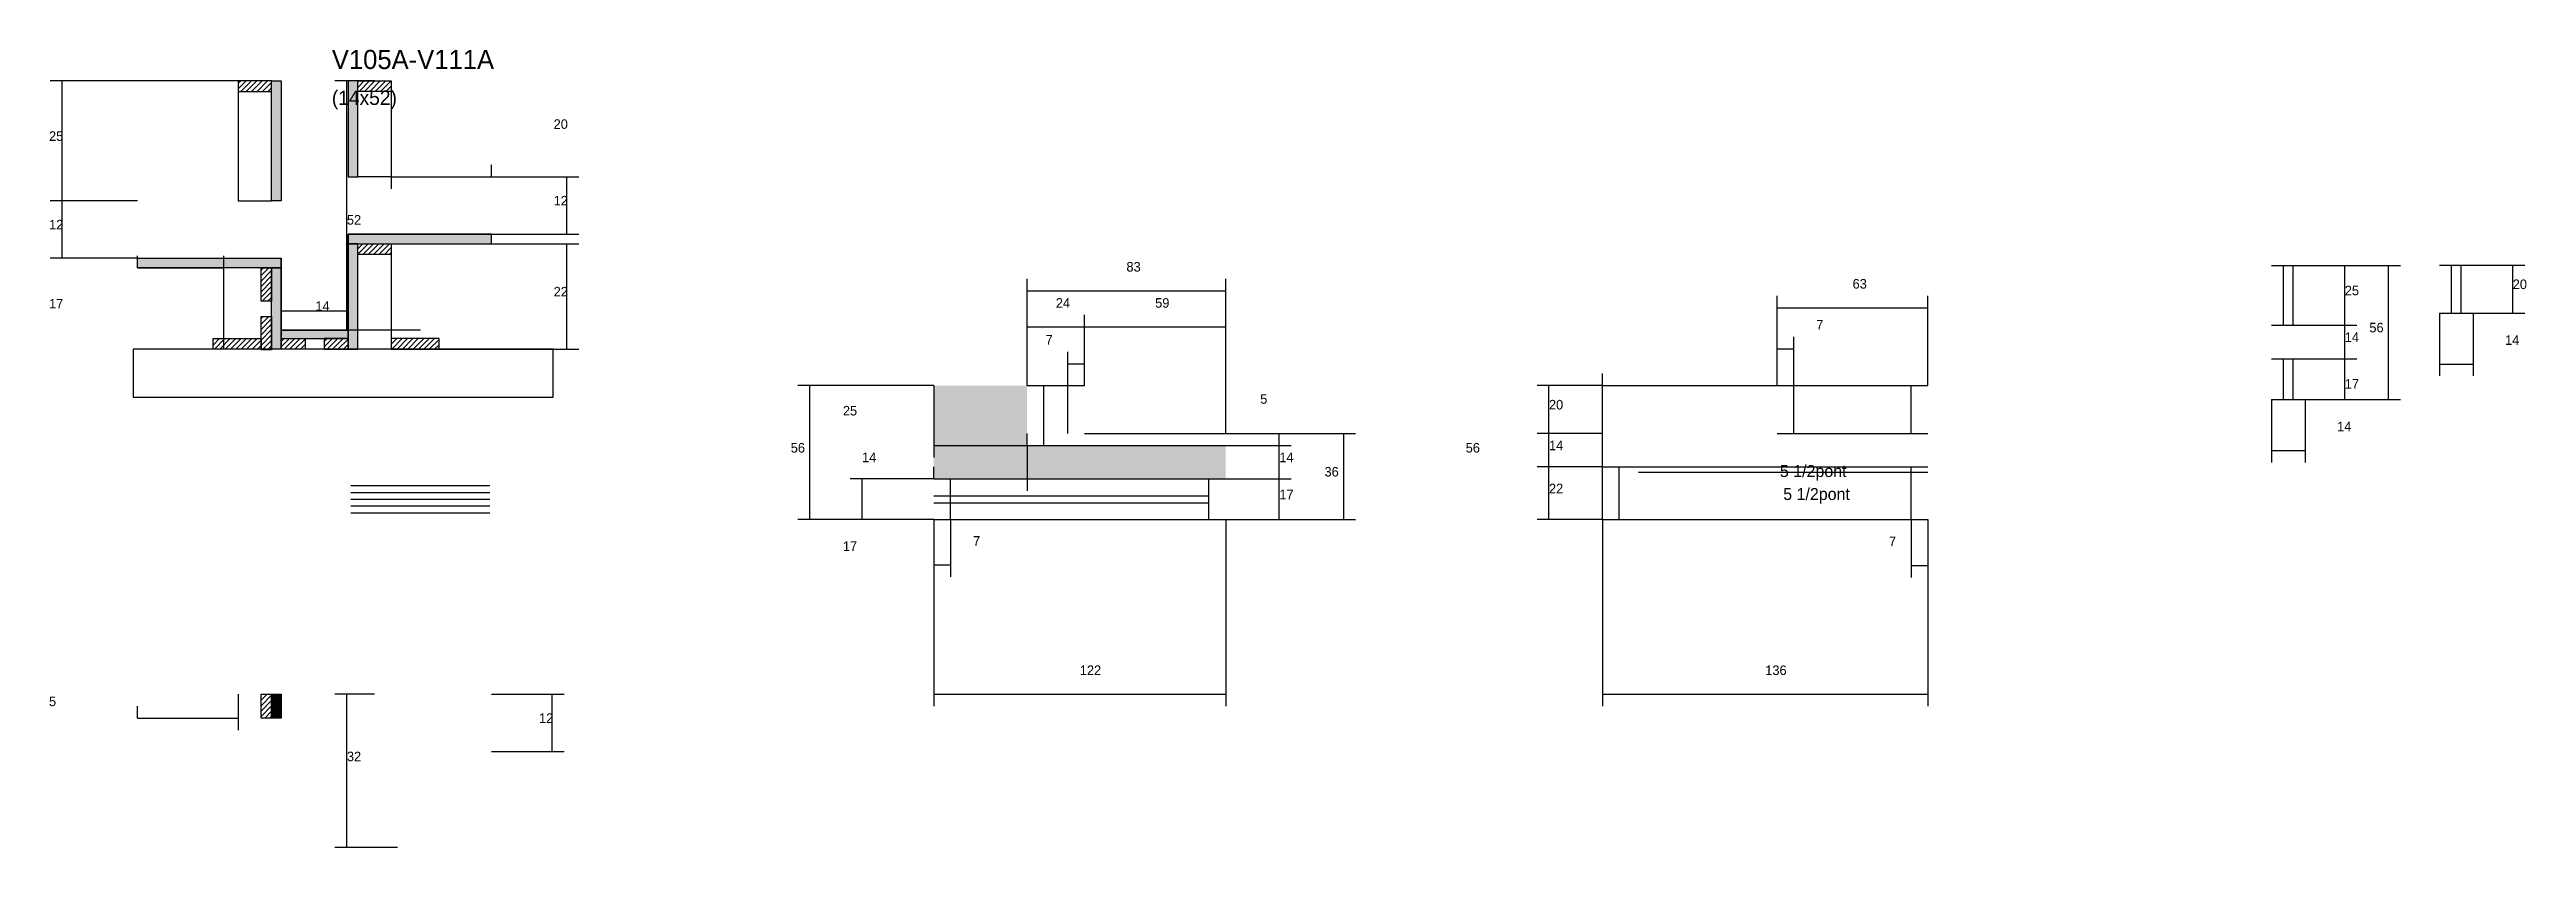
# Model space of a CAD drawing. Header units: metres. Extents: x -2848 to 22762, y -45195 to 1016.
# Drawn here: x 3082 to 4117, y -42120 to -41787 of the extents above; entities that cross this region are included whole.
import ezdxf

# ---------------------------------------------------------------- set-up
doc = ezdxf.new("R2010")
doc.units = ezdxf.units.M
for name, color, linetype in [('COTA', 4, 'Continuous'), ('Cota Seção (2x)', 4, 'Continuous'), ('Hachura', 253, 'Continuous'), ('Madeira', 126, 'Continuous'), ('NOMENCLATURA', 7, 'Continuous'), ('Painéis', 200, 'Continuous'), ('SARR_2.2x7', 40, 'Continuous'), ('SARR_EDITAR', 141, 'Continuous'), ('Texto Seção', 7, 'Continuous')]:
    doc.layers.add(name, color=color, linetype=linetype)

msp = doc.modelspace()

# ---------------------------------------------------------------- texts
at = {"layer": 'COTA'}
for s, p in [('25', (3081.8, -41825)), ('20', (3292.7, -41820)), ('12', (3292.7, -41852)), ('12', (3081.8, -41862)), ('83', (3532.1, -41879.6)), ('63', (3835.6, -41886.7)), ('20', (4111.5, -41886.9)), ('17', (3081.8, -41895)), ('22', (3292.7, -41890)), ('24', (3502.6, -41894.7)), ('59', (3544.1, -41894.7)), ('25', (4041.3, -41889.5)), ('7', (3820.4, -41903.8)), ('14', (4041.3, -41909)), ('56', (4051.6, -41905)), ('7', (3498.3, -41910.1)), ('14', (4108.3, -41910.2)), ('17', (4041.3, -41928.5)), ('25', (3413.6, -41939.7)), ('5', (3588, -41934.8)), ('20', (3708.7, -41937.2)), ('14', (4038.1, -41946.3)), ('56', (3391.8, -41955.2)), ('14', (3421.6, -41959.2)), ('14', (3596, -41959.2)), ('56', (3673.9, -41955.2)), ('14', (3708.7, -41954.2)), ('36', (3614.9, -41965.2)), ('17', (3596, -41974.7)), ('22', (3708.7, -41972.2)), ('17', (3413.6, -41996.3)), ('7', (3468, -41994.1)), ('7', (3850.8, -41994.3)), ('122', (3512.6, -42048.1)), ('136', (3799.1, -42048.1)), ('5', (3081.8, -42061.1)), ('12', (3286.6, -42068.1))]:
    msp.add_text(s, height=4, dxfattribs=at).set_placement(p)
at = {"layer": 'Cota Seção (2x)'}
for s, p in [('52', (3206.3, -41860)), ('14', (3193.1, -41896)), ('32', (3206.3, -42084.1))]:
    msp.add_text(s, height=4, dxfattribs=at).set_placement(p)
at = {"layer": 'NOMENCLATURA'}
for p in [(3805.2, -41965.4), (3806.6, -41975)]:
    msp.add_text('5 1/2pont', height=5, dxfattribs=at).set_placement(p)
at = {"layer": 'Texto Seção'}
for s, height, p in [('V105A-V111A', 8, (3200, -41795)), ('(14x52)', 6, (3200, -41810))]:
    msp.add_text(s, height=height, dxfattribs=at).set_placement(p)

# ---------------------------------------------------------------- hatches: boundary and pattern name
at = {"layer": 'COTA'}
h = msp.add_hatch(dxfattribs=at)
h.set_pattern_fill('AR-CONC', scale=0.03)
h.paths.add_polyline_path([(3573.6, -41966.2), (3573.6, -41952.2), (3490.6, -41952.2), (3490.6, -41927.2), (3451.6, -41927.2), (3451.6, -41966.2)])
at = {"layer": 'Hachura'}
h = msp.add_hatch(dxfattribs=at)
h.set_pattern_fill('ANSI31', scale=0.5)
h.paths.add_polyline_path([(3174.8, -41804.4), (3174.8, -41800), (3174.8, -41800), (3160.8, -41800), (3160.8, -41800), (3160.8, -41804.4), (3160.8, -41804.4), (3174.8, -41804.4)])
h = msp.add_hatch(color=8, dxfattribs=at)
h.dxf.hatch_style = 1
h.paths.add_polyline_path([(3178.8, -41800), (3174.8, -41800), (3174.8, -41850), (3178.8, -41850)])
h = msp.add_hatch(color=8, dxfattribs=at)
h.dxf.hatch_style = 1
h.paths.add_polyline_path([(3206.8, -41800), (3210.8, -41800), (3210.8, -41800), (3210.8, -41840), (3210.8, -41840), (3206.8, -41840), (3206.8, -41840), (3206.8, -41800)])
h = msp.add_hatch(dxfattribs=at)
h.set_pattern_fill('ANSI31', scale=0.5)
h.paths.add_polyline_path([(3210.8, -41804.4), (3210.8, -41800), (3210.8, -41800), (3224.8, -41800), (3224.8, -41800), (3224.8, -41804.4), (3224.8, -41804.4), (3210.8, -41804.4)])
h = msp.add_hatch(color=8, dxfattribs=at)
h.dxf.hatch_style = 1
h.paths.add_polyline_path([(3266.8, -41868), (3266.8, -41864), (3266.8, -41864), (3206.8, -41864), (3206.8, -41864), (3206.8, -41868), (3206.8, -41868), (3266.8, -41868)])
h = msp.add_hatch(color=8, dxfattribs=at)
h.dxf.hatch_style = 1
h.paths.add_polyline_path([(3118.8, -41878), (3118.8, -41874), (3118.8, -41874), (3178.8, -41874), (3178.8, -41874), (3178.8, -41878), (3178.8, -41878), (3118.8, -41878)])
h = msp.add_hatch(color=8, dxfattribs=at)
h.dxf.hatch_style = 1
h.paths.add_polyline_path([(3210.8, -41912), (3206.8, -41912), (3206.8, -41912), (3206.8, -41868), (3206.8, -41868), (3210.8, -41868), (3210.8, -41868), (3210.8, -41912)])
h = msp.add_hatch(dxfattribs=at)
h.set_pattern_fill('ANSI31', scale=0.5)
h.paths.add_polyline_path([(3210.8, -41872.4), (3210.8, -41868), (3210.8, -41868), (3224.8, -41868), (3224.8, -41868), (3224.8, -41872.4), (3224.8, -41872.4), (3210.8, -41872.4)])
h = msp.add_hatch(dxfattribs=at)
h.set_pattern_fill('ANSI31', scale=0.5)
h.paths.add_polyline_path([(3174.8, -41892), (3170.4, -41892), (3170.4, -41892), (3170.4, -41878), (3170.4, -41878), (3174.8, -41878), (3174.8, -41878), (3174.8, -41892)])
h = msp.add_hatch(color=8, dxfattribs=at)
h.dxf.hatch_style = 1
h.paths.add_polyline_path([(3174.8, -41912), (3178.8, -41912), (3178.8, -41878), (3174.8, -41878)])
h = msp.add_hatch(dxfattribs=at)
h.set_pattern_fill('ANSI31', scale=0.5)
h.paths.add_polyline_path([(3174.8, -41912.3), (3170.4, -41912.3), (3170.4, -41912.3), (3170.4, -41898.3), (3170.4, -41898.3), (3174.8, -41898.3), (3174.8, -41898.3), (3174.8, -41912.3)])
h = msp.add_hatch(color=8, dxfattribs=at)
h.dxf.hatch_style = 1
h.paths.add_polyline_path([(3206.8, -41907.6), (3206.8, -41904), (3206.8, -41904), (3178.8, -41904), (3178.8, -41904), (3178.8, -41907.6), (3178.8, -41907.6), (3206.8, -41907.6)])
h = msp.add_hatch(dxfattribs=at)
h.set_pattern_fill('ANSI31', scale=0.5)
h.paths.add_polyline_path([(3150.4, -41912), (3150.4, -41907.6), (3150.4, -41907.6), (3170.4, -41907.6), (3170.4, -41907.6), (3170.4, -41912), (3170.4, -41912), (3150.4, -41912)])
h = msp.add_hatch(dxfattribs=at)
h.set_pattern_fill('ANSI31', scale=0.5)
h.paths.add_polyline_path([(3178.8, -41912), (3178.8, -41907.6), (3178.8, -41907.6), (3188.8, -41907.6), (3188.8, -41907.6), (3188.8, -41912), (3188.8, -41912), (3178.8, -41912)])
h = msp.add_hatch(dxfattribs=at)
h.set_pattern_fill('ANSI31', scale=0.5)
h.paths.add_polyline_path([(3206.8, -41912), (3206.8, -41907.6), (3206.8, -41907.6), (3196.8, -41907.6), (3196.8, -41907.6), (3196.8, -41912), (3196.8, -41912), (3206.8, -41912)])
h = msp.add_hatch(dxfattribs=at)
h.set_pattern_fill('ANSI31', scale=0.5)
h.paths.add_polyline_path([(3244.8, -41912), (3244.8, -41907.6), (3244.8, -41907.6), (3224.8, -41907.6), (3224.8, -41907.6), (3224.8, -41912), (3224.8, -41912), (3244.8, -41912)])
h = msp.add_hatch(dxfattribs=at)
h.set_pattern_fill('ANSI31', scale=0.5)
h.paths.add_polyline_path([(3174.8, -42066.1), (3170.4, -42066.1), (3170.4, -42066.1), (3170.4, -42056.1), (3170.4, -42056.1), (3174.8, -42056.1), (3174.8, -42056.1), (3174.8, -42066.1)])
h = msp.add_hatch(color=8, dxfattribs=at)
h.dxf.hatch_style = 1
h.paths.add_polyline_path([(3178.8, -42056.1), (3174.8, -42056.1), (3174.8, -42056.1), (3174.8, -42066.1), (3174.8, -42066.1), (3178.8, -42066.1), (3178.8, -42066.1), (3178.8, -42056.1)])

# ---------------------------------------------------------------- linework, layer by layer
at = {"layer": 'COTA'}
for p, q in [((3160.8, -41800), (3082.3, -41800)), ((3087.3, -41850), (3087.3, -41800)), ((3224.8, -41800), (3224.8, -41845)), ((3224.8, -41840), (3266.8, -41840)), ((3266.8, -41840), (3266.8, -41835)), ((3266.8, -41840), (3303.2, -41840)), ((3298.2, -41864), (3298.2, -41840)), ((3118.8, -41850), (3082.3, -41850)), ((3118.8, -41850), (3082.3, -41850)), ((3087.3, -41874), (3087.3, -41850)), ((3266.8, -41864), (3303.2, -41864)), ((3118.8, -41874), (3082.3, -41874)), ((3118.8, -41878), (3118.8, -41873)), ((3154.8, -41912), (3154.8, -41873)), ((3266.8, -41868), (3303.2, -41868)), ((3298.2, -41912), (3298.2, -41868)), ((3118.8, -41878), (3154.8, -41878)), ((3490.6, -41927.2), (3490.6, -41882.6)), ((3573.6, -41947.2), (3573.6, -41882.6)), ((4024.7, -41877), (4046.3, -41877)), ((4024.7, -41877), (4064.6, -41877)), ((4041.3, -41902), (4041.3, -41877)), ((4059.6, -41933), (4059.6, -41877)), ((4094.9, -41876.9), (4116.5, -41876.9)), ((4111.5, -41896.9), (4111.5, -41876.9)), ((3490.6, -41887.6), (3573.6, -41887.6)), ((3804.1, -41927.2), (3804.1, -41889.7)), ((3804.1, -41894.7), (3867.1, -41894.7)), ((3867.1, -41927.2), (3867.1, -41889.7)), ((3490.6, -41927.2), (3490.6, -41897.7)), ((3490.6, -41902.7), (3514.6, -41902.7)), ((3514.6, -41927.2), (3514.6, -41897.7)), ((3514.6, -41927.2), (3514.6, -41897.7)), ((3514.6, -41902.7), (3573.6, -41902.7)), ((3573.6, -41947.2), (3573.6, -41897.7)), ((4024.7, -41902), (4046.3, -41902)), ((4024.7, -41902), (4046.3, -41902)), ((4041.3, -41916), (4041.3, -41902)), ((4080.9, -41896.9), (4080.9, -41923.2)), ((4094.9, -41896.9), (4116.5, -41896.9)), ((4094.9, -41896.9), (4094.9, -41923.2)), ((3240.4, -41912), (3303.2, -41912)), ((3507.6, -41927.2), (3507.6, -41913.1)), ((3514.6, -41927.2), (3514.6, -41913.1)), ((3804.1, -41927.2), (3804.1, -41906.8)), ((3804.1, -41911.8), (3811.1, -41911.8)), ((3811.1, -41927.2), (3811.1, -41906.8)), ((4024.7, -41916), (4046.3, -41916)), ((4024.7, -41916), (4046.3, -41916)), ((4041.3, -41933), (4041.3, -41916)), ((3507.6, -41918.1), (3514.6, -41918.1)), ((3731.1, -41983.2), (3731.1, -41922.2)), ((3804.1, -41927.2), (3804.1, -41922.2)), ((4080.9, -41918.2), (4094.9, -41918.2)), ((3451.6, -41927.2), (3394.8, -41927.2)), ((3399.8, -41983.2), (3399.8, -41927.2)), ((3451.6, -41927.2), (3451.6, -41957.2)), ((3731.1, -41927.2), (3703.7, -41927.2)), ((3708.7, -41947.2), (3708.7, -41927.2)), ((3731.1, -41927.2), (3804.1, -41927.2)), ((4010.7, -41933), (4010.7, -41959.3)), ((4024.7, -41933), (4024.7, -41959.3)), ((4024.7, -41933), (4046.3, -41933)), ((4024.7, -41933), (4064.6, -41933)), ((3490.6, -41952.2), (3490.6, -41947.2)), ((3573.6, -41947.2), (3601, -41947.2)), ((3573.6, -41947.2), (3627.9, -41947.2)), ((3596, -41952.2), (3596, -41947.2)), ((3622.9, -41983.2), (3622.9, -41947.2)), ((3731.1, -41947.2), (3703.7, -41947.2)), ((3731.1, -41947.2), (3703.7, -41947.2)), ((3708.7, -41961.2), (3708.7, -41947.2)), ((3451.6, -41952.2), (3490.6, -41952.2)), ((3490.6, -41952.2), (3490.6, -41971.2)), ((3573.6, -41952.2), (3601, -41952.2)), ((3573.6, -41952.2), (3601, -41952.2)), ((3596, -41966.2), (3596, -41952.2)), ((4010.7, -41954.3), (4024.7, -41954.3)), ((3451.6, -41966.2), (3416.6, -41966.2)), ((3421.6, -41983.2), (3421.6, -41966.2)), ((3451.6, -41966.2), (3451.6, -41961.2)), ((3451.6, -41966.2), (3490.6, -41966.2)), ((3573.6, -41966.2), (3601, -41966.2)), ((3573.6, -41966.2), (3601, -41966.2)), ((3596, -41983.2), (3596, -41966.2)), ((3731.1, -41961.2), (3703.7, -41961.2)), ((3731.1, -41961.2), (3703.7, -41961.2)), ((3708.7, -41983.2), (3708.7, -41961.2)), ((3451.6, -41983.2), (3394.8, -41983.2)), ((3451.6, -41983.2), (3416.6, -41983.2)), ((3451.6, -41983.2), (3451.6, -42061.1)), ((3451.6, -41983.2), (3451.6, -42007.1)), ((3458.6, -41983.2), (3458.6, -42007.1)), ((3573.6, -41983.2), (3573.6, -42061.1)), ((3573.6, -41983.2), (3601, -41983.2)), ((3573.6, -41983.2), (3627.9, -41983.2)), ((3731.1, -41983.2), (3703.7, -41983.2)), ((3731.1, -41983.2), (3731.1, -42061.1)), ((3860.1, -41983.2), (3860.1, -42007.3)), ((3867.1, -41983.2), (3867.1, -42061.1)), ((3867.1, -41983.2), (3867.1, -42007.3)), ((3451.6, -42002.1), (3458.6, -42002.1)), ((3860.1, -42002.3), (3867.1, -42002.3)), ((3118.8, -42066.1), (3118.8, -42061.1)), ((3160.8, -42056.1), (3160.8, -42071.1)), ((3266.8, -42056.1), (3297.1, -42056.1)), ((3292.1, -42080.1), (3292.1, -42056.1)), ((3451.6, -42056.1), (3573.6, -42056.1)), ((3731.1, -42056.1), (3867.1, -42056.1)), ((3118.8, -42066.1), (3160.8, -42066.1)), ((3266.8, -42080.1), (3297.1, -42080.1))]:
    msp.add_line(p, q, dxfattribs=at)
at = {"layer": 'Cota Seção (2x)'}
for p, q in [((3217.8, -41800), (3201.3, -41800)), ((3206.3, -41904), (3206.3, -41800)), ((3178.8, -41912), (3178.8, -41891)), ((3206.8, -41912), (3206.8, -41891)), ((3178.8, -41896), (3206.8, -41896)), ((3237, -41904), (3201.3, -41904)), ((3217.8, -42056.1), (3201.3, -42056.1)), ((3206.3, -42120.1), (3206.3, -42056.1)), ((3227.4, -42120.1), (3201.3, -42120.1))]:
    msp.add_line(p, q, dxfattribs=at)
at = {"layer": 'Madeira'}
for points in [[(3174.8, -41804.4), (3174.8, -41800), (3160.8, -41800), (3160.8, -41804.4)], [(3174.8, -41800), (3160.8, -41800), (3160.8, -41850), (3174.8, -41850)], [(3210.8, -41804.4), (3210.8, -41800), (3224.8, -41800), (3224.8, -41804.4)], [(3210.8, -41800), (3224.8, -41800), (3224.8, -41840), (3210.8, -41840)], [(3210.8, -41872.4), (3210.8, -41868), (3224.8, -41868), (3224.8, -41872.4)], [(3210.8, -41868), (3224.8, -41868), (3224.8, -41912), (3210.8, -41912)], [(3174.8, -41892), (3170.4, -41892), (3170.4, -41878), (3174.8, -41878)], [(3174.8, -41912.3), (3170.4, -41912.3), (3170.4, -41898.3), (3174.8, -41898.3)], [(3116.9, -41932), (3292.5, -41932), (3292.5, -41912), (3116.9, -41912)], [(3150.4, -41912), (3150.4, -41907.6), (3170.4, -41907.6), (3170.4, -41912)], [(3178.8, -41912), (3178.8, -41907.6), (3188.8, -41907.6), (3188.8, -41912)], [(3206.8, -41912), (3206.8, -41907.6), (3196.8, -41907.6), (3196.8, -41912)], [(3244.8, -41912), (3244.8, -41907.6), (3224.8, -41907.6), (3224.8, -41912)], [(3174.8, -42066.1), (3170.4, -42066.1), (3170.4, -42056.1), (3174.8, -42056.1)]]:
    msp.add_lwpolyline(points, close=True, dxfattribs=at)
at = {"layer": 'Painéis'}
for p, q in [((3206.8, -41864), (3266.8, -41864)), ((3206.8, -41868), (3206.8, -41864)), ((3266.8, -41868), (3266.8, -41864)), ((3118.8, -41874), (3178.8, -41874)), ((3118.8, -41878), (3118.8, -41874)), ((3178.8, -41878), (3178.8, -41874)), ((3206.8, -41912), (3206.8, -41868)), ((3178.8, -41912), (3178.8, -41878)), ((4010.7, -41877), (4024.7, -41877)), ((4080.9, -41876.9), (4094.9, -41876.9)), ((3178.8, -41904), (3206.8, -41904)), ((3178.8, -41907.6), (3178.8, -41904)), ((3206.8, -41907.6), (3206.8, -41904)), ((4010.7, -41902), (4024.7, -41902)), ((4080.9, -41896.9), (4094.9, -41896.9)), ((4010.7, -41916), (4024.7, -41916)), ((3490.6, -41927.2), (3514.6, -41927.2)), ((3804.1, -41927.2), (3867.1, -41927.2)), ((4010.7, -41933), (4024.7, -41933)), ((3514.6, -41947.2), (3573.6, -41947.2)), ((3804.1, -41947.2), (3867.1, -41947.2)), ((3490.6, -41952.2), (3573.6, -41952.2)), ((3451.6, -41966.2), (3573.6, -41966.2)), ((3731.1, -41961.2), (3867.1, -41961.2)), ((3451.6, -41983.2), (3573.6, -41983.2)), ((3731.1, -41983.2), (3867.1, -41983.2))]:
    msp.add_line(p, q, dxfattribs=at)
for points in [[(3174.8, -41800), (3178.8, -41800), (3178.8, -41850), (3174.8, -41850)], [(3210.8, -41800), (3206.8, -41800), (3206.8, -41840), (3210.8, -41840)], [(3266.8, -41868), (3266.8, -41864), (3206.8, -41864), (3206.8, -41868)], [(3118.8, -41878), (3118.8, -41874), (3178.8, -41874), (3178.8, -41878)], [(3210.8, -41868), (3206.8, -41868), (3206.8, -41912), (3210.8, -41912)], [(3174.8, -41878), (3178.8, -41878), (3178.8, -41912), (3174.8, -41912)], [(3206.8, -41907.6), (3206.8, -41904), (3178.8, -41904), (3178.8, -41907.6)], [(3174.8, -42056.1), (3178.8, -42056.1), (3178.8, -42066.1), (3174.8, -42066.1)]]:
    msp.add_lwpolyline(points, close=True, dxfattribs=at)
at = {"layer": 'SARR_2.2x7'}
for p, q in [((3497.6, -41952.2), (3497.6, -41927.2)), ((3507.6, -41947.2), (3507.6, -41927.2)), ((3811.1, -41947.2), (3811.1, -41927.2)), ((3860.1, -41947.2), (3860.1, -41927.2)), ((3458.6, -41983.2), (3458.6, -41966.2)), ((3566.6, -41983.2), (3566.6, -41966.2)), ((3738.1, -41983.2), (3738.1, -41961.2)), ((3746.1, -41963.4), (3867.1, -41963.4)), ((3860.1, -41983.2), (3860.1, -41961.2)), ((3208, -41969), (3266, -41969)), ((3208, -41971.9), (3266, -41971.9)), ((3208, -41974.7), (3266, -41974.7)), ((3208, -41977.5), (3266, -41977.5)), ((3451.6, -41973.2), (3566.6, -41973.2)), ((3451.6, -41976.2), (3566.6, -41976.2)), ((3208, -41980.4), (3266, -41980.4))]:
    msp.add_line(p, q, dxfattribs=at)
at = {"layer": 'SARR_EDITAR'}
for p, q in [((4015.7, -41902), (4015.7, -41877)), ((4019.7, -41902), (4019.7, -41877)), ((4085.9, -41896.9), (4085.9, -41876.9)), ((4089.9, -41896.9), (4089.9, -41876.9)), ((4015.7, -41933), (4015.7, -41916)), ((4019.7, -41933), (4019.7, -41916))]:
    msp.add_line(p, q, dxfattribs=at)

msp.set_redraw_order([(e.dxf.handle, doc.entitydb.next_handle()) for e in msp.query("TEXT MTEXT ATTDEF DIMENSION ARC_DIMENSION")])  # texts and dimensions are drawn at this point

doc.saveas('drawing.dxf')
